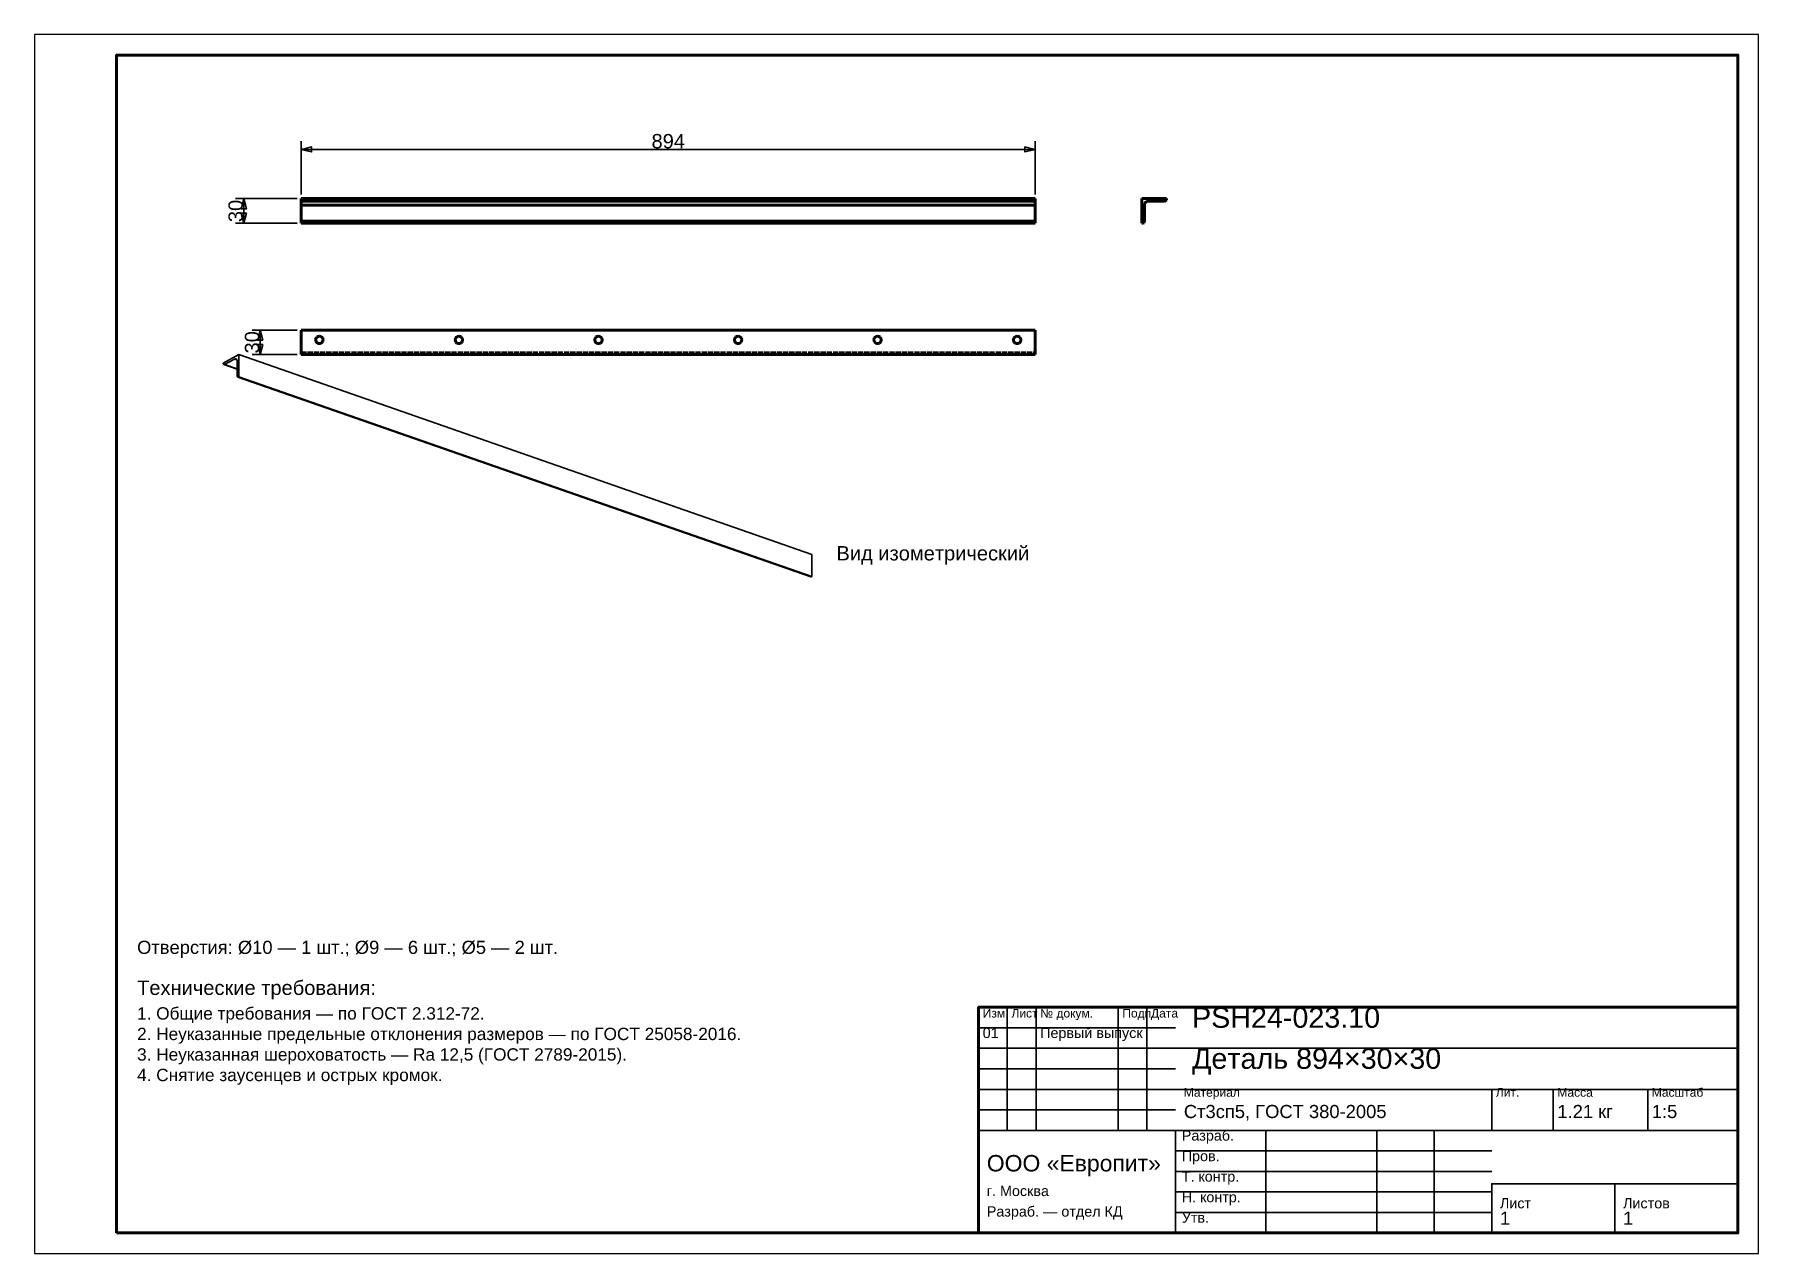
# Model space of a CAD drawing. Header units: millimetres. Extents: x 0 to 420, y 0 to 297.
import ezdxf
from ezdxf.enums import TextEntityAlignment as Align

# ---------------------------------------------------------------- set-up
doc = ezdxf.new("R2010")
doc.units = ezdxf.units.MM
doc.linetypes.add('DASHED', pattern=[1.524, 1.27, -0.254])
doc.styles.add('GOST', font='Arial')

msp = doc.modelspace()

# ---------------------------------------------------------------- texts
at = {"color": 7, "style": 'GOST'}
msp.add_text('894', height=3.5, dxfattribs=at).set_placement((154.4, 271), align=Align.MIDDLE)
for p in [(49, 254), (53, 222)]:
    msp.add_text('30', height=3.5, rotation=90, dxfattribs=at).set_placement(p, align=Align.MIDDLE)
at = {"color": 3, "style": 'GOST'}
for s, height, p in [('Вид изометрический', 3.5, (195.37, 168.86)), ('Технические требования:', 3.5, (25, 63)), ('1. Общие требования — по ГОСТ 2.312-72.', 3, (25, 57)), ('Изм.', 2.1, (231, 57.5)), ('Лист', 2.1, (238, 57.5)), ('№ докум.', 2.1, (245, 57.5)), ('Подп.', 2.1, (265, 57.5)), ('Дата', 2.1, (272, 57.5)), ('PSH24-023.10', 5, (282, 55)), ('2. Неуказанные предельные отклонения размеров — по ГОСТ 25058-2016.', 3, (25, 52)), ('01', 2.5, (231, 52.5)), ('Первый выпуск', 2.5, (245, 52.5)), ('3. Неуказанная шероховатость — Ra 12,5 (ГОСТ 2789-2015).', 3, (25, 47)), ('Деталь 894×30×30', 5, (282, 45)), ('4. Снятие заусенцев и острых кромок.', 3, (25, 42)), ('Материал', 2.1, (280, 38.2)), ('Лит.', 2.1, (356, 38.2)), ('Масса', 2.1, (371, 38.2)), ('Масштаб', 2.1, (394, 38.2)), ('Ст3сп5, ГОСТ 380-2005', 3.2, (280, 33)), ('1.21 кг', 3.2, (371, 33)), ('1:5', 3.2, (394, 33)), ('Разраб.', 2.5, (279.5, 27.5)), ('ООО «Европит»', 4, (232, 20)), ('Пров.', 2.5, (279.5, 22.5)), ('Т. контр.', 2.5, (279.5, 17.5)), ('г. Москва', 2.5, (232, 14)), ('Н. контр.', 2.5, (279.5, 12.5)), ('Лист', 2.5, (357, 11)), ('Листов', 2.5, (387, 11)), ('Разраб. — отдел КД', 2.5, (232, 9)), ('Утв.', 2.5, (279.5, 7.5)), ('1', 3.2, (357, 7)), ('1', 3.2, (387, 7))]:
    msp.add_text(s, height=height, dxfattribs=at).set_placement(p)
at = {"color": 6, "style": 'GOST'}
msp.add_text('Отверстия: Ø10 — 1 шт.; Ø9 — 6 шт.; Ø5 — 2 шт.', height=3.2, dxfattribs=at).set_placement((25, 73))

# ---------------------------------------------------------------- linework, layer by layer
at = {"color": 7, "lineweight": 35}
for p, q in [((65, 258), (65, 271)), ((65, 269), (243.8, 269)), ((243.8, 258), (243.8, 271)), ((64, 257), (49, 257)), ((51, 251), (51, 257)), ((64, 251), (49, 251)), ((64, 225), (53, 225)), ((55, 219), (55, 225)), ((64, 219), (53, 219)), ((237, 30), (237, 60)), ((244, 30), (244, 60)), ((264, 30), (264, 60)), ((271, 30), (271, 60)), ((230, 55), (278, 55)), ((230, 50), (278, 50)), ((278, 50), (415, 50)), ((230, 45), (278, 45)), ((230, 40), (278, 40)), ((278, 40), (415, 40)), ((355, 30), (355, 40)), ((370, 30), (370, 40)), ((393, 30), (393, 40)), ((230, 35), (278, 35)), ((230, 30), (278, 30)), ((278, 30), (415, 30)), ((300, 5), (300, 30)), ((327, 5), (327, 30)), ((341, 5), (341, 30)), ((278, 25), (355, 25)), ((278, 20), (355, 20)), ((355, 17), (415, 17)), ((278, 15), (355, 15)), ((278, 10), (355, 10))]:
    msp.add_line(p, q, dxfattribs=at)
at = {"color": 1, "lineweight": 70}
for p, q in [((65, 257), (65, 256.9)), ((243.8, 257), (65, 257)), ((65, 256.9), (65, 256.84)), ((243.8, 256.9), (65, 256.9)), ((65, 256.84), (65, 256.79)), ((65, 256.79), (65, 256.73)), ((65, 256.73), (65, 256.68)), ((65, 256.68), (65, 256.63)), ((65, 256.63), (65, 256.59)), ((65, 256.59), (65, 256.55)), ((65, 256.55), (65, 256.51)), ((65, 256.51), (65, 256.48)), ((65, 256.48), (65, 256.45)), ((65, 256.45), (65, 256.43)), ((65, 256.43), (65, 256.41)), ((65, 256.41), (65, 256.4)), ((68.5, 256.4), (65, 256.4)), ((65, 256.4), (65, 256.39)), ((243.8, 256.4), (65, 256.4)), ((65, 256.4), (65, 256.4)), ((65, 256.39), (65, 256.37)), ((65, 256.37), (65, 256.34)), ((65, 256.34), (65, 256.3)), ((65, 256.3), (65, 256.25)), ((65, 256.25), (65, 256.18)), ((68.51, 256.4), (68.5, 256.4)), ((68.52, 256.4), (68.51, 256.4)), ((68.55, 256.4), (68.52, 256.4)), ((68.59, 256.4), (68.55, 256.4)), ((68.64, 256.4), (68.59, 256.4)), ((68.7, 256.4), (68.64, 256.4)), ((68.76, 256.4), (68.7, 256.4)), ((68.84, 256.4), (68.76, 256.4)), ((68.92, 256.4), (68.84, 256.4)), ((69.01, 256.4), (68.92, 256.4)), ((69.1, 256.4), (69.01, 256.4)), ((69.2, 256.4), (69.1, 256.4)), ((69.3, 256.4), (69.2, 256.4)), ((69.4, 256.4), (69.3, 256.4)), ((69.5, 256.4), (69.4, 256.4)), ((69.6, 256.4), (69.5, 256.4)), ((69.7, 256.4), (69.6, 256.4)), ((69.79, 256.4), (69.7, 256.4)), ((69.88, 256.4), (69.79, 256.4)), ((69.96, 256.4), (69.88, 256.4)), ((70.04, 256.4), (69.96, 256.4)), ((70.1, 256.4), (70.04, 256.4)), ((70.16, 256.4), (70.1, 256.4)), ((70.21, 256.4), (70.16, 256.4)), ((70.25, 256.4), (70.21, 256.4)), ((70.28, 256.4), (70.25, 256.4)), ((70.29, 256.4), (70.28, 256.4)), ((70.3, 256.4), (70.29, 256.4)), ((102.5, 256.4), (70.3, 256.4)), ((102.51, 256.4), (102.5, 256.4)), ((102.52, 256.4), (102.51, 256.4)), ((102.55, 256.4), (102.52, 256.4)), ((102.59, 256.4), (102.55, 256.4)), ((102.64, 256.4), (102.59, 256.4)), ((102.7, 256.4), (102.64, 256.4)), ((102.76, 256.4), (102.7, 256.4)), ((102.84, 256.4), (102.76, 256.4)), ((102.92, 256.4), (102.84, 256.4)), ((103.01, 256.4), (102.92, 256.4)), ((103.1, 256.4), (103.01, 256.4)), ((103.2, 256.4), (103.1, 256.4)), ((103.3, 256.4), (103.2, 256.4)), ((103.4, 256.4), (103.3, 256.4)), ((103.5, 256.4), (103.4, 256.4)), ((103.6, 256.4), (103.5, 256.4)), ((103.7, 256.4), (103.6, 256.4)), ((103.79, 256.4), (103.7, 256.4)), ((103.88, 256.4), (103.79, 256.4)), ((103.96, 256.4), (103.88, 256.4)), ((104.04, 256.4), (103.96, 256.4)), ((104.1, 256.4), (104.04, 256.4)), ((104.16, 256.4), (104.1, 256.4)), ((104.21, 256.4), (104.16, 256.4)), ((104.25, 256.4), (104.21, 256.4)), ((104.28, 256.4), (104.25, 256.4)), ((104.29, 256.4), (104.28, 256.4)), ((104.3, 256.4), (104.29, 256.4)), ((136.5, 256.4), (104.3, 256.4)), ((136.51, 256.4), (136.5, 256.4)), ((136.52, 256.4), (136.51, 256.4)), ((136.55, 256.4), (136.52, 256.4)), ((136.59, 256.4), (136.55, 256.4)), ((136.64, 256.4), (136.59, 256.4)), ((136.7, 256.4), (136.64, 256.4)), ((136.76, 256.4), (136.7, 256.4)), ((136.84, 256.4), (136.76, 256.4)), ((136.92, 256.4), (136.84, 256.4)), ((137.01, 256.4), (136.92, 256.4)), ((137.1, 256.4), (137.01, 256.4)), ((137.2, 256.4), (137.1, 256.4)), ((137.3, 256.4), (137.2, 256.4)), ((137.4, 256.4), (137.3, 256.4)), ((137.5, 256.4), (137.4, 256.4)), ((137.6, 256.4), (137.5, 256.4)), ((137.7, 256.4), (137.6, 256.4)), ((137.79, 256.4), (137.7, 256.4)), ((137.88, 256.4), (137.79, 256.4)), ((137.96, 256.4), (137.88, 256.4)), ((138.04, 256.4), (137.96, 256.4)), ((138.1, 256.4), (138.04, 256.4)), ((138.16, 256.4), (138.1, 256.4)), ((138.21, 256.4), (138.16, 256.4)), ((138.25, 256.4), (138.21, 256.4)), ((138.28, 256.4), (138.25, 256.4)), ((138.29, 256.4), (138.28, 256.4)), ((138.3, 256.4), (138.29, 256.4)), ((170.5, 256.4), (138.3, 256.4)), ((170.51, 256.4), (170.5, 256.4)), ((170.52, 256.4), (170.51, 256.4)), ((170.55, 256.4), (170.52, 256.4)), ((170.59, 256.4), (170.55, 256.4)), ((170.64, 256.4), (170.59, 256.4)), ((170.7, 256.4), (170.64, 256.4)), ((170.76, 256.4), (170.7, 256.4)), ((170.84, 256.4), (170.76, 256.4)), ((170.92, 256.4), (170.84, 256.4)), ((171.01, 256.4), (170.92, 256.4)), ((171.1, 256.4), (171.01, 256.4)), ((171.2, 256.4), (171.1, 256.4)), ((171.3, 256.4), (171.2, 256.4)), ((171.4, 256.4), (171.3, 256.4)), ((171.5, 256.4), (171.4, 256.4)), ((171.6, 256.4), (171.5, 256.4)), ((171.7, 256.4), (171.6, 256.4)), ((171.79, 256.4), (171.7, 256.4)), ((171.88, 256.4), (171.79, 256.4)), ((171.96, 256.4), (171.88, 256.4)), ((172.04, 256.4), (171.96, 256.4)), ((172.1, 256.4), (172.04, 256.4)), ((172.16, 256.4), (172.1, 256.4)), ((172.21, 256.4), (172.16, 256.4)), ((172.25, 256.4), (172.21, 256.4)), ((172.28, 256.4), (172.25, 256.4)), ((172.29, 256.4), (172.28, 256.4)), ((172.3, 256.4), (172.29, 256.4)), ((204.5, 256.4), (172.3, 256.4)), ((204.51, 256.4), (204.5, 256.4)), ((204.52, 256.4), (204.51, 256.4)), ((204.55, 256.4), (204.52, 256.4)), ((204.59, 256.4), (204.55, 256.4)), ((204.64, 256.4), (204.59, 256.4)), ((204.7, 256.4), (204.64, 256.4)), ((204.76, 256.4), (204.7, 256.4)), ((204.84, 256.4), (204.76, 256.4)), ((204.92, 256.4), (204.84, 256.4)), ((205.01, 256.4), (204.92, 256.4)), ((205.1, 256.4), (205.01, 256.4)), ((205.2, 256.4), (205.1, 256.4)), ((205.3, 256.4), (205.2, 256.4)), ((205.4, 256.4), (205.3, 256.4)), ((205.5, 256.4), (205.4, 256.4)), ((205.6, 256.4), (205.5, 256.4)), ((205.7, 256.4), (205.6, 256.4)), ((205.79, 256.4), (205.7, 256.4)), ((205.88, 256.4), (205.79, 256.4)), ((205.96, 256.4), (205.88, 256.4)), ((206.04, 256.4), (205.96, 256.4)), ((206.1, 256.4), (206.04, 256.4)), ((206.16, 256.4), (206.1, 256.4)), ((206.21, 256.4), (206.16, 256.4)), ((206.25, 256.4), (206.21, 256.4)), ((206.28, 256.4), (206.25, 256.4)), ((206.29, 256.4), (206.28, 256.4)), ((206.3, 256.4), (206.29, 256.4)), ((238.5, 256.4), (206.3, 256.4)), ((238.51, 256.4), (238.5, 256.4)), ((238.52, 256.4), (238.51, 256.4)), ((238.55, 256.4), (238.52, 256.4)), ((238.59, 256.4), (238.55, 256.4)), ((238.64, 256.4), (238.59, 256.4)), ((238.7, 256.4), (238.64, 256.4)), ((238.76, 256.4), (238.7, 256.4)), ((238.84, 256.4), (238.76, 256.4)), ((238.92, 256.4), (238.84, 256.4)), ((239.01, 256.4), (238.92, 256.4)), ((239.1, 256.4), (239.01, 256.4)), ((239.2, 256.4), (239.1, 256.4)), ((239.3, 256.4), (239.2, 256.4)), ((239.4, 256.4), (239.3, 256.4)), ((239.5, 256.4), (239.4, 256.4)), ((239.6, 256.4), (239.5, 256.4)), ((239.7, 256.4), (239.6, 256.4)), ((239.79, 256.4), (239.7, 256.4)), ((239.88, 256.4), (239.79, 256.4)), ((239.96, 256.4), (239.88, 256.4)), ((240.04, 256.4), (239.96, 256.4)), ((240.1, 256.4), (240.04, 256.4)), ((240.16, 256.4), (240.1, 256.4)), ((240.21, 256.4), (240.16, 256.4)), ((240.25, 256.4), (240.21, 256.4)), ((240.28, 256.4), (240.25, 256.4)), ((240.29, 256.4), (240.28, 256.4)), ((240.3, 256.4), (240.29, 256.4)), ((243.8, 256.4), (240.3, 256.4)), ((243.8, 257), (243.8, 256.9)), ((243.8, 256.9), (243.8, 256.84)), ((243.8, 256.84), (243.8, 256.79)), ((243.8, 256.79), (243.8, 256.73)), ((243.8, 256.73), (243.8, 256.68)), ((243.8, 256.68), (243.8, 256.63)), ((243.8, 256.63), (243.8, 256.59)), ((243.8, 256.59), (243.8, 256.55)), ((243.8, 256.55), (243.8, 256.51)), ((243.8, 256.51), (243.8, 256.48)), ((243.8, 256.48), (243.8, 256.45)), ((243.8, 256.45), (243.8, 256.43)), ((243.8, 256.43), (243.8, 256.41)), ((243.8, 256.41), (243.8, 256.4)), ((243.8, 256.4), (243.8, 256.39)), ((243.8, 256.4), (243.8, 256.4)), ((243.8, 256.39), (243.8, 256.37)), ((243.8, 256.37), (243.8, 256.34)), ((243.8, 256.34), (243.8, 256.3)), ((243.8, 256.3), (243.8, 256.25)), ((243.8, 256.25), (243.8, 256.18)), ((269.8, 257), (275.8, 257)), ((269.8, 251), (269.8, 257)), ((270.81, 256.21), (270.59, 255.99)), ((271.09, 256.35), (270.81, 256.21)), ((271.4, 256.4), (271.09, 256.35)), ((275.3, 256.4), (271.4, 256.4)), ((275.49, 256.44), (275.3, 256.4)), ((275.65, 256.55), (275.49, 256.44)), ((275.76, 256.71), (275.65, 256.55)), ((275.8, 256.9), (275.76, 256.71)), ((275.8, 257), (275.8, 256.9)), ((65, 256.18), (65, 256.11)), ((65, 256.11), (65, 256.02)), ((65, 256.02), (65, 255.93)), ((65, 255.93), (65, 255.83)), ((65, 255.83), (65, 255.73)), ((65, 255.73), (65, 255.62)), ((65, 255.62), (65, 255.51)), ((65, 255.51), (65, 255.4)), ((65, 255.4), (65, 251.5)), ((243.8, 255.4), (65, 255.4)), ((243.8, 256.18), (243.8, 256.11)), ((243.8, 256.11), (243.8, 256.02)), ((243.8, 256.02), (243.8, 255.93)), ((243.8, 255.93), (243.8, 255.83)), ((243.8, 255.83), (243.8, 255.73)), ((243.8, 255.73), (243.8, 255.62)), ((243.8, 255.62), (243.8, 255.51)), ((243.8, 255.51), (243.8, 255.4)), ((243.8, 255.4), (243.8, 251.5)), ((270.45, 255.71), (270.4, 255.4)), ((270.4, 255.4), (270.4, 251.5)), ((270.59, 255.99), (270.45, 255.71)), ((65, 251.5), (65, 251.44)), ((243.8, 251.5), (65, 251.5)), ((65, 251.44), (65, 251.39)), ((65, 251.39), (65, 251.33)), ((65, 251.33), (65, 251.28)), ((65, 251.28), (65, 251.23)), ((65, 251.23), (65, 251.19)), ((65, 251.19), (65, 251.15)), ((65, 251.15), (65, 251.11)), ((65, 251.11), (65, 251.08)), ((65, 251.08), (65, 251.05)), ((65, 251.05), (65, 251.03)), ((65, 251.03), (65, 251.01)), ((65, 251.01), (65, 251)), ((243.8, 251), (65, 251)), ((65, 251), (65, 251)), ((243.8, 251.5), (243.8, 251.44)), ((243.8, 251.44), (243.8, 251.39)), ((243.8, 251.39), (243.8, 251.33)), ((243.8, 251.33), (243.8, 251.28)), ((243.8, 251.28), (243.8, 251.23)), ((243.8, 251.23), (243.8, 251.19)), ((243.8, 251.19), (243.8, 251.15)), ((243.8, 251.15), (243.8, 251.11)), ((243.8, 251.11), (243.8, 251.08)), ((243.8, 251.08), (243.8, 251.05)), ((243.8, 251.05), (243.8, 251.03)), ((243.8, 251.03), (243.8, 251.01)), ((243.8, 251.01), (243.8, 251)), ((243.8, 251), (243.8, 251)), ((269.9, 251), (269.8, 251)), ((270.09, 251.04), (269.9, 251)), ((270.25, 251.15), (270.09, 251.04)), ((270.36, 251.31), (270.25, 251.15)), ((270.4, 251.5), (270.36, 251.31)), ((65, 225), (243.8, 225)), ((65, 219), (65, 225)), ((68.59, 223), (68.5, 222.68)), ((68.5, 222.68), (68.53, 222.35)), ((68.79, 223.27), (68.59, 223)), ((69.07, 223.44), (68.79, 223.27)), ((69.4, 223.5), (69.07, 223.44)), ((69.73, 223.44), (69.4, 223.5)), ((70.01, 223.27), (69.73, 223.44)), ((70.21, 223), (70.01, 223.27)), ((70.3, 222.68), (70.21, 223)), ((70.27, 222.35), (70.3, 222.68)), ((102.59, 223), (102.5, 222.68)), ((102.5, 222.68), (102.53, 222.35)), ((102.79, 223.27), (102.59, 223)), ((103.07, 223.44), (102.79, 223.27)), ((103.4, 223.5), (103.07, 223.44)), ((103.73, 223.44), (103.4, 223.5)), ((104.01, 223.27), (103.73, 223.44)), ((104.21, 223), (104.01, 223.27)), ((104.3, 222.68), (104.21, 223)), ((104.27, 222.35), (104.3, 222.68)), ((136.59, 223), (136.5, 222.68)), ((136.5, 222.68), (136.53, 222.35)), ((136.79, 223.27), (136.59, 223)), ((137.07, 223.44), (136.79, 223.27)), ((137.4, 223.5), (137.07, 223.44)), ((137.73, 223.44), (137.4, 223.5)), ((138.01, 223.27), (137.73, 223.44)), ((138.21, 223), (138.01, 223.27)), ((138.3, 222.68), (138.21, 223)), ((138.27, 222.35), (138.3, 222.68)), ((170.59, 223), (170.5, 222.68)), ((170.5, 222.68), (170.53, 222.35)), ((170.79, 223.27), (170.59, 223)), ((171.07, 223.44), (170.79, 223.27)), ((171.4, 223.5), (171.07, 223.44)), ((171.73, 223.44), (171.4, 223.5)), ((172.01, 223.27), (171.73, 223.44)), ((172.21, 223), (172.01, 223.27)), ((172.3, 222.68), (172.21, 223)), ((172.27, 222.35), (172.3, 222.68)), ((204.59, 223), (204.5, 222.68)), ((204.5, 222.68), (204.53, 222.35)), ((204.79, 223.27), (204.59, 223)), ((205.07, 223.44), (204.79, 223.27)), ((205.4, 223.5), (205.07, 223.44)), ((205.73, 223.44), (205.4, 223.5)), ((206.01, 223.27), (205.73, 223.44)), ((206.21, 223), (206.01, 223.27)), ((206.3, 222.68), (206.21, 223)), ((206.27, 222.35), (206.3, 222.68)), ((238.59, 223), (238.5, 222.68)), ((238.5, 222.68), (238.53, 222.35)), ((238.79, 223.27), (238.59, 223)), ((239.07, 223.44), (238.79, 223.27)), ((239.4, 223.5), (239.07, 223.44)), ((239.73, 223.44), (239.4, 223.5)), ((240.01, 223.27), (239.73, 223.44)), ((240.21, 223), (240.01, 223.27)), ((240.3, 222.68), (240.21, 223)), ((240.27, 222.35), (240.3, 222.68)), ((243.8, 219), (243.8, 225)), ((65, 219), (243.8, 219)), ((68.53, 222.35), (68.68, 222.06)), ((68.68, 222.06), (68.93, 221.83)), ((68.93, 221.83), (69.23, 221.72)), ((69.23, 221.72), (69.57, 221.72)), ((69.57, 221.72), (69.87, 221.83)), ((69.87, 221.83), (70.12, 222.06)), ((70.12, 222.06), (70.27, 222.35)), ((102.53, 222.35), (102.68, 222.06)), ((102.68, 222.06), (102.93, 221.83)), ((102.93, 221.83), (103.23, 221.72)), ((103.23, 221.72), (103.57, 221.72)), ((103.57, 221.72), (103.87, 221.83)), ((103.87, 221.83), (104.12, 222.06)), ((104.12, 222.06), (104.27, 222.35)), ((136.53, 222.35), (136.68, 222.06)), ((136.68, 222.06), (136.93, 221.83)), ((136.93, 221.83), (137.23, 221.72)), ((137.23, 221.72), (137.57, 221.72)), ((137.57, 221.72), (137.87, 221.83)), ((137.87, 221.83), (138.12, 222.06)), ((138.12, 222.06), (138.27, 222.35)), ((170.53, 222.35), (170.68, 222.06)), ((170.68, 222.06), (170.93, 221.83)), ((170.93, 221.83), (171.23, 221.72)), ((171.23, 221.72), (171.57, 221.72)), ((171.57, 221.72), (171.87, 221.83)), ((171.87, 221.83), (172.12, 222.06)), ((172.12, 222.06), (172.27, 222.35)), ((204.53, 222.35), (204.68, 222.06)), ((204.68, 222.06), (204.93, 221.83)), ((204.93, 221.83), (205.23, 221.72)), ((205.23, 221.72), (205.57, 221.72)), ((205.57, 221.72), (205.87, 221.83)), ((205.87, 221.83), (206.12, 222.06)), ((206.12, 222.06), (206.27, 222.35)), ((238.53, 222.35), (238.68, 222.06)), ((238.68, 222.06), (238.93, 221.83)), ((238.93, 221.83), (239.23, 221.72)), ((239.23, 221.72), (239.57, 221.72)), ((239.57, 221.72), (239.87, 221.83)), ((239.87, 221.83), (240.12, 222.06)), ((240.12, 222.06), (240.27, 222.35))]:
    msp.add_line(p, q, dxfattribs=at)
at = {"color": 5, "linetype": 'DASHED', "lineweight": 35}
for p, q in [((243.8, 257), (65, 257)), ((65, 251), (65, 257)), ((68.52, 257), (68.5, 257)), ((68.5, 257), (68.51, 257)), ((68.5, 256.4), (68.52, 256.4)), ((70.3, 256.4), (68.5, 256.4)), ((68.51, 257), (68.52, 257)), ((68.59, 257), (68.52, 257)), ((68.52, 257), (68.55, 257)), ((68.52, 256.4), (68.59, 256.4)), ((68.55, 257), (68.59, 257)), ((68.7, 257), (68.59, 257)), ((68.59, 257), (68.64, 257)), ((68.59, 256.4), (68.7, 256.4)), ((68.64, 257), (68.7, 257)), ((68.84, 257), (68.7, 257)), ((68.7, 257), (68.76, 257)), ((68.7, 256.4), (68.84, 256.4)), ((68.76, 257), (68.84, 257)), ((69.01, 257), (68.84, 257)), ((68.84, 257), (68.92, 257)), ((68.84, 256.4), (69.01, 256.4)), ((68.92, 257), (69.01, 257)), ((69.2, 257), (69.01, 257)), ((69.01, 257), (69.1, 257)), ((69.01, 256.4), (69.2, 256.4)), ((69.1, 257), (69.2, 257)), ((69.4, 257), (69.2, 257)), ((69.2, 257), (69.3, 257)), ((69.2, 256.4), (69.4, 256.4)), ((69.3, 257), (69.4, 257)), ((69.4, 257), (69.5, 257)), ((69.6, 257), (69.4, 257)), ((69.4, 256.4), (69.6, 256.4)), ((69.5, 257), (69.6, 257)), ((69.6, 257), (69.7, 257)), ((69.79, 257), (69.6, 257)), ((69.6, 256.4), (69.79, 256.4)), ((69.7, 257), (69.79, 257)), ((69.79, 257), (69.88, 257)), ((69.96, 257), (69.79, 257)), ((69.79, 256.4), (69.96, 256.4)), ((69.88, 257), (69.96, 257)), ((69.96, 257), (70.04, 257)), ((70.1, 257), (69.96, 257)), ((69.96, 256.4), (70.1, 256.4)), ((70.04, 257), (70.1, 257)), ((70.1, 257), (70.16, 257)), ((70.21, 257), (70.1, 257)), ((70.1, 256.4), (70.21, 256.4)), ((70.16, 257), (70.21, 257)), ((70.21, 257), (70.25, 257)), ((70.28, 257), (70.21, 257)), ((70.21, 256.4), (70.28, 256.4)), ((70.25, 257), (70.28, 257)), ((70.28, 257), (70.29, 257)), ((70.3, 257), (70.28, 257)), ((70.28, 256.4), (70.3, 256.4)), ((70.29, 257), (70.3, 257)), ((102.52, 257), (102.5, 257)), ((102.5, 257), (102.51, 257)), ((102.5, 256.4), (102.52, 256.4)), ((104.3, 256.4), (102.5, 256.4)), ((102.51, 257), (102.52, 257)), ((102.59, 257), (102.52, 257)), ((102.52, 257), (102.55, 257)), ((102.52, 256.4), (102.59, 256.4)), ((102.55, 257), (102.59, 257)), ((102.7, 257), (102.59, 257)), ((102.59, 257), (102.64, 257)), ((102.59, 256.4), (102.7, 256.4)), ((102.64, 257), (102.7, 257)), ((102.84, 257), (102.7, 257)), ((102.7, 257), (102.76, 257)), ((102.7, 256.4), (102.84, 256.4)), ((102.76, 257), (102.84, 257)), ((103.01, 257), (102.84, 257)), ((102.84, 257), (102.92, 257)), ((102.84, 256.4), (103.01, 256.4)), ((102.92, 257), (103.01, 257)), ((103.2, 257), (103.01, 257)), ((103.01, 257), (103.1, 257)), ((103.01, 256.4), (103.2, 256.4)), ((103.1, 257), (103.2, 257)), ((103.4, 257), (103.2, 257)), ((103.2, 257), (103.3, 257)), ((103.2, 256.4), (103.4, 256.4)), ((103.3, 257), (103.4, 257)), ((103.4, 257), (103.5, 257)), ((103.6, 257), (103.4, 257)), ((103.4, 256.4), (103.6, 256.4)), ((103.5, 257), (103.6, 257)), ((103.6, 257), (103.7, 257)), ((103.79, 257), (103.6, 257)), ((103.6, 256.4), (103.79, 256.4)), ((103.7, 257), (103.79, 257)), ((103.79, 257), (103.88, 257)), ((103.96, 257), (103.79, 257)), ((103.79, 256.4), (103.96, 256.4)), ((103.88, 257), (103.96, 257)), ((103.96, 257), (104.04, 257)), ((104.1, 257), (103.96, 257)), ((103.96, 256.4), (104.1, 256.4)), ((104.04, 257), (104.1, 257)), ((104.1, 257), (104.16, 257)), ((104.21, 257), (104.1, 257)), ((104.1, 256.4), (104.21, 256.4)), ((104.16, 257), (104.21, 257)), ((104.21, 257), (104.25, 257)), ((104.28, 257), (104.21, 257)), ((104.21, 256.4), (104.28, 256.4)), ((104.25, 257), (104.28, 257)), ((104.28, 257), (104.29, 257)), ((104.3, 257), (104.28, 257)), ((104.28, 256.4), (104.3, 256.4)), ((104.29, 257), (104.3, 257)), ((136.52, 257), (136.5, 257)), ((136.5, 257), (136.51, 257)), ((136.5, 256.4), (136.52, 256.4)), ((138.3, 256.4), (136.5, 256.4)), ((136.51, 257), (136.52, 257)), ((136.59, 257), (136.52, 257)), ((136.52, 257), (136.55, 257)), ((136.52, 256.4), (136.59, 256.4)), ((136.55, 257), (136.59, 257)), ((136.7, 257), (136.59, 257)), ((136.59, 257), (136.64, 257)), ((136.59, 256.4), (136.7, 256.4)), ((136.64, 257), (136.7, 257)), ((136.84, 257), (136.7, 257)), ((136.7, 257), (136.76, 257)), ((136.7, 256.4), (136.84, 256.4)), ((136.76, 257), (136.84, 257)), ((137.01, 257), (136.84, 257)), ((136.84, 257), (136.92, 257)), ((136.84, 256.4), (137.01, 256.4)), ((136.92, 257), (137.01, 257)), ((137.2, 257), (137.01, 257)), ((137.01, 257), (137.1, 257)), ((137.01, 256.4), (137.2, 256.4)), ((137.1, 257), (137.2, 257)), ((137.4, 257), (137.2, 257)), ((137.2, 257), (137.3, 257)), ((137.2, 256.4), (137.4, 256.4)), ((137.3, 257), (137.4, 257)), ((137.4, 257), (137.5, 257)), ((137.6, 257), (137.4, 257)), ((137.4, 256.4), (137.6, 256.4)), ((137.5, 257), (137.6, 257)), ((137.6, 257), (137.7, 257)), ((137.79, 257), (137.6, 257)), ((137.6, 256.4), (137.79, 256.4)), ((137.7, 257), (137.79, 257)), ((137.79, 257), (137.88, 257)), ((137.96, 257), (137.79, 257)), ((137.79, 256.4), (137.96, 256.4)), ((137.88, 257), (137.96, 257)), ((137.96, 257), (138.04, 257)), ((138.1, 257), (137.96, 257)), ((137.96, 256.4), (138.1, 256.4)), ((138.04, 257), (138.1, 257)), ((138.1, 257), (138.16, 257)), ((138.21, 257), (138.1, 257)), ((138.1, 256.4), (138.21, 256.4)), ((138.16, 257), (138.21, 257)), ((138.21, 257), (138.25, 257)), ((138.28, 257), (138.21, 257)), ((138.21, 256.4), (138.28, 256.4)), ((138.25, 257), (138.28, 257)), ((138.28, 257), (138.29, 257)), ((138.3, 257), (138.28, 257)), ((138.28, 256.4), (138.3, 256.4)), ((138.29, 257), (138.3, 257)), ((170.52, 257), (170.5, 257)), ((170.5, 257), (170.51, 257)), ((170.5, 256.4), (170.52, 256.4)), ((172.3, 256.4), (170.5, 256.4)), ((170.51, 257), (170.52, 257)), ((170.59, 257), (170.52, 257)), ((170.52, 257), (170.55, 257)), ((170.52, 256.4), (170.59, 256.4)), ((170.55, 257), (170.59, 257)), ((170.7, 257), (170.59, 257)), ((170.59, 257), (170.64, 257)), ((170.59, 256.4), (170.7, 256.4)), ((170.64, 257), (170.7, 257)), ((170.84, 257), (170.7, 257)), ((170.7, 257), (170.76, 257)), ((170.7, 256.4), (170.84, 256.4)), ((170.76, 257), (170.84, 257)), ((171.01, 257), (170.84, 257)), ((170.84, 257), (170.92, 257)), ((170.84, 256.4), (171.01, 256.4)), ((170.92, 257), (171.01, 257)), ((171.2, 257), (171.01, 257)), ((171.01, 257), (171.1, 257)), ((171.01, 256.4), (171.2, 256.4)), ((171.1, 257), (171.2, 257)), ((171.4, 257), (171.2, 257)), ((171.2, 257), (171.3, 257)), ((171.2, 256.4), (171.4, 256.4)), ((171.3, 257), (171.4, 257)), ((171.4, 257), (171.5, 257)), ((171.6, 257), (171.4, 257)), ((171.4, 256.4), (171.6, 256.4)), ((171.5, 257), (171.6, 257)), ((171.6, 257), (171.7, 257)), ((171.79, 257), (171.6, 257)), ((171.6, 256.4), (171.79, 256.4)), ((171.7, 257), (171.79, 257)), ((171.79, 257), (171.88, 257)), ((171.96, 257), (171.79, 257)), ((171.79, 256.4), (171.96, 256.4)), ((171.88, 257), (171.96, 257)), ((171.96, 257), (172.04, 257)), ((172.1, 257), (171.96, 257)), ((171.96, 256.4), (172.1, 256.4)), ((172.04, 257), (172.1, 257)), ((172.1, 257), (172.16, 257)), ((172.21, 257), (172.1, 257)), ((172.1, 256.4), (172.21, 256.4)), ((172.16, 257), (172.21, 257)), ((172.21, 257), (172.25, 257)), ((172.28, 257), (172.21, 257)), ((172.21, 256.4), (172.28, 256.4)), ((172.25, 257), (172.28, 257)), ((172.28, 257), (172.29, 257)), ((172.3, 257), (172.28, 257)), ((172.28, 256.4), (172.3, 256.4)), ((172.29, 257), (172.3, 257)), ((204.52, 257), (204.5, 257)), ((204.5, 257), (204.51, 257)), ((204.5, 256.4), (204.52, 256.4)), ((206.3, 256.4), (204.5, 256.4)), ((204.51, 257), (204.52, 257)), ((204.59, 257), (204.52, 257)), ((204.52, 257), (204.55, 257)), ((204.52, 256.4), (204.59, 256.4)), ((204.55, 257), (204.59, 257)), ((204.7, 257), (204.59, 257)), ((204.59, 257), (204.64, 257)), ((204.59, 256.4), (204.7, 256.4)), ((204.64, 257), (204.7, 257)), ((204.84, 257), (204.7, 257)), ((204.7, 257), (204.76, 257)), ((204.7, 256.4), (204.84, 256.4)), ((204.76, 257), (204.84, 257)), ((205.01, 257), (204.84, 257)), ((204.84, 257), (204.92, 257)), ((204.84, 256.4), (205.01, 256.4)), ((204.92, 257), (205.01, 257)), ((205.2, 257), (205.01, 257)), ((205.01, 257), (205.1, 257)), ((205.01, 256.4), (205.2, 256.4)), ((205.1, 257), (205.2, 257)), ((205.4, 257), (205.2, 257)), ((205.2, 257), (205.3, 257)), ((205.2, 256.4), (205.4, 256.4)), ((205.3, 257), (205.4, 257)), ((205.4, 257), (205.5, 257)), ((205.6, 257), (205.4, 257)), ((205.4, 256.4), (205.6, 256.4)), ((205.5, 257), (205.6, 257)), ((205.6, 257), (205.7, 257)), ((205.79, 257), (205.6, 257)), ((205.6, 256.4), (205.79, 256.4)), ((205.7, 257), (205.79, 257)), ((205.79, 257), (205.88, 257)), ((205.96, 257), (205.79, 257)), ((205.79, 256.4), (205.96, 256.4)), ((205.88, 257), (205.96, 257)), ((205.96, 257), (206.04, 257)), ((206.1, 257), (205.96, 257)), ((205.96, 256.4), (206.1, 256.4)), ((206.04, 257), (206.1, 257)), ((206.1, 257), (206.16, 257)), ((206.21, 257), (206.1, 257)), ((206.1, 256.4), (206.21, 256.4)), ((206.16, 257), (206.21, 257)), ((206.21, 257), (206.25, 257)), ((206.28, 257), (206.21, 257)), ((206.21, 256.4), (206.28, 256.4)), ((206.25, 257), (206.28, 257)), ((206.28, 257), (206.29, 257)), ((206.3, 257), (206.28, 257)), ((206.28, 256.4), (206.3, 256.4)), ((206.29, 257), (206.3, 257)), ((238.52, 257), (238.5, 257)), ((238.5, 257), (238.51, 257)), ((238.5, 256.4), (238.52, 256.4)), ((240.3, 256.4), (238.5, 256.4)), ((238.51, 257), (238.52, 257)), ((238.59, 257), (238.52, 257)), ((238.52, 257), (238.55, 257)), ((238.52, 256.4), (238.59, 256.4)), ((238.55, 257), (238.59, 257)), ((238.7, 257), (238.59, 257)), ((238.59, 257), (238.64, 257)), ((238.59, 256.4), (238.7, 256.4)), ((238.64, 257), (238.7, 257)), ((238.84, 257), (238.7, 257)), ((238.7, 257), (238.76, 257)), ((238.7, 256.4), (238.84, 256.4)), ((238.76, 257), (238.84, 257)), ((239.01, 257), (238.84, 257)), ((238.84, 257), (238.92, 257)), ((238.84, 256.4), (239.01, 256.4)), ((238.92, 257), (239.01, 257)), ((239.2, 257), (239.01, 257)), ((239.01, 257), (239.1, 257)), ((239.01, 256.4), (239.2, 256.4)), ((239.1, 257), (239.2, 257)), ((239.4, 257), (239.2, 257)), ((239.2, 257), (239.3, 257)), ((239.2, 256.4), (239.4, 256.4)), ((239.3, 257), (239.4, 257)), ((239.4, 257), (239.5, 257)), ((239.6, 257), (239.4, 257)), ((239.4, 256.4), (239.6, 256.4)), ((239.5, 257), (239.6, 257)), ((239.6, 257), (239.7, 257)), ((239.79, 257), (239.6, 257)), ((239.6, 256.4), (239.79, 256.4)), ((239.7, 257), (239.79, 257)), ((239.79, 257), (239.88, 257)), ((239.96, 257), (239.79, 257)), ((239.79, 256.4), (239.96, 256.4)), ((239.88, 257), (239.96, 257)), ((239.96, 257), (240.04, 257)), ((240.1, 257), (239.96, 257)), ((239.96, 256.4), (240.1, 256.4)), ((240.04, 257), (240.1, 257)), ((240.1, 257), (240.16, 257)), ((240.21, 257), (240.1, 257)), ((240.1, 256.4), (240.21, 256.4)), ((240.16, 257), (240.21, 257)), ((240.21, 257), (240.25, 257)), ((240.28, 257), (240.21, 257)), ((240.21, 256.4), (240.28, 256.4)), ((240.25, 257), (240.28, 257)), ((240.28, 257), (240.29, 257)), ((240.3, 257), (240.28, 257)), ((240.28, 256.4), (240.3, 256.4)), ((240.29, 257), (240.3, 257)), ((243.8, 251), (243.8, 257)), ((269.8, 257), (275.8, 257)), ((269.8, 251), (269.8, 257)), ((270.81, 256.21), (270.59, 255.99)), ((271.09, 256.35), (270.81, 256.21)), ((271.4, 256.4), (271.09, 256.35)), ((275.3, 256.4), (271.4, 256.4)), ((272.52, 257), (272.5, 257)), ((272.5, 257), (272.52, 257)), ((272.52, 257), (272.5, 257)), ((272.5, 257), (272.52, 257)), ((272.52, 257), (272.5, 257)), ((272.5, 257), (272.52, 257)), ((272.52, 257), (272.5, 257)), ((272.5, 257), (272.52, 257)), ((272.52, 257), (272.5, 257)), ((272.5, 257), (272.52, 257)), ((272.52, 257), (272.5, 257)), ((272.5, 257), (272.52, 257)), ((272.52, 256.4), (272.5, 256.4)), ((272.5, 256.4), (272.52, 256.4)), ((272.52, 256.4), (272.5, 256.4)), ((272.5, 256.4), (272.52, 256.4)), ((272.52, 256.4), (272.5, 256.4)), ((272.5, 256.4), (272.52, 256.4)), ((272.52, 256.4), (272.5, 256.4)), ((272.5, 256.4), (272.52, 256.4)), ((272.52, 256.4), (272.5, 256.4)), ((272.5, 256.4), (272.52, 256.4)), ((272.52, 256.4), (272.5, 256.4)), ((272.5, 256.4), (272.52, 256.4)), ((272.59, 257), (272.52, 257)), ((272.52, 257), (272.59, 257)), ((272.59, 257), (272.52, 257)), ((272.52, 257), (272.59, 257)), ((272.59, 257), (272.52, 257)), ((272.52, 257), (272.59, 257)), ((272.59, 257), (272.52, 257)), ((272.52, 257), (272.59, 257)), ((272.59, 257), (272.52, 257)), ((272.52, 257), (272.59, 257)), ((272.59, 257), (272.52, 257)), ((272.52, 257), (272.59, 257)), ((272.59, 256.4), (272.52, 256.4)), ((272.52, 256.4), (272.59, 256.4)), ((272.59, 256.4), (272.52, 256.4)), ((272.52, 256.4), (272.59, 256.4)), ((272.59, 256.4), (272.52, 256.4)), ((272.52, 256.4), (272.59, 256.4)), ((272.59, 256.4), (272.52, 256.4)), ((272.52, 256.4), (272.59, 256.4)), ((272.59, 256.4), (272.52, 256.4)), ((272.52, 256.4), (272.59, 256.4)), ((272.59, 256.4), (272.52, 256.4)), ((272.52, 256.4), (272.59, 256.4)), ((272.7, 257), (272.59, 257)), ((272.59, 257), (272.7, 257)), ((272.7, 257), (272.59, 257)), ((272.59, 257), (272.7, 257)), ((272.7, 257), (272.59, 257)), ((272.59, 257), (272.7, 257)), ((272.7, 257), (272.59, 257)), ((272.59, 257), (272.7, 257)), ((272.7, 257), (272.59, 257)), ((272.59, 257), (272.7, 257)), ((272.7, 257), (272.59, 257)), ((272.59, 257), (272.7, 257)), ((272.7, 256.4), (272.59, 256.4)), ((272.59, 256.4), (272.7, 256.4)), ((272.7, 256.4), (272.59, 256.4)), ((272.59, 256.4), (272.7, 256.4)), ((272.7, 256.4), (272.59, 256.4)), ((272.59, 256.4), (272.7, 256.4)), ((272.7, 256.4), (272.59, 256.4)), ((272.59, 256.4), (272.7, 256.4)), ((272.7, 256.4), (272.59, 256.4)), ((272.59, 256.4), (272.7, 256.4)), ((272.7, 256.4), (272.59, 256.4)), ((272.59, 256.4), (272.7, 256.4)), ((272.84, 257), (272.7, 257)), ((272.7, 257), (272.84, 257)), ((272.84, 257), (272.7, 257)), ((272.7, 257), (272.84, 257)), ((272.84, 257), (272.7, 257)), ((272.7, 257), (272.84, 257)), ((272.84, 257), (272.7, 257)), ((272.7, 257), (272.84, 257)), ((272.84, 257), (272.7, 257)), ((272.7, 257), (272.84, 257)), ((272.84, 257), (272.7, 257)), ((272.7, 257), (272.84, 257)), ((272.84, 256.4), (272.7, 256.4)), ((272.7, 256.4), (272.84, 256.4)), ((272.84, 256.4), (272.7, 256.4)), ((272.7, 256.4), (272.84, 256.4)), ((272.84, 256.4), (272.7, 256.4)), ((272.7, 256.4), (272.84, 256.4)), ((272.84, 256.4), (272.7, 256.4)), ((272.7, 256.4), (272.84, 256.4)), ((272.84, 256.4), (272.7, 256.4)), ((272.7, 256.4), (272.84, 256.4)), ((272.84, 256.4), (272.7, 256.4)), ((272.7, 256.4), (272.84, 256.4)), ((273.01, 257), (272.84, 257)), ((272.84, 257), (273.01, 257)), ((273.01, 257), (272.84, 257)), ((272.84, 257), (273.01, 257)), ((273.01, 257), (272.84, 257)), ((272.84, 257), (273.01, 257)), ((273.01, 257), (272.84, 257)), ((272.84, 257), (273.01, 257)), ((273.01, 257), (272.84, 257)), ((272.84, 257), (273.01, 257)), ((273.01, 257), (272.84, 257)), ((272.84, 257), (273.01, 257)), ((273.01, 256.4), (272.84, 256.4)), ((272.84, 256.4), (273.01, 256.4)), ((273.01, 256.4), (272.84, 256.4)), ((272.84, 256.4), (273.01, 256.4)), ((273.01, 256.4), (272.84, 256.4)), ((272.84, 256.4), (273.01, 256.4)), ((273.01, 256.4), (272.84, 256.4)), ((272.84, 256.4), (273.01, 256.4)), ((273.01, 256.4), (272.84, 256.4)), ((272.84, 256.4), (273.01, 256.4)), ((273.01, 256.4), (272.84, 256.4)), ((272.84, 256.4), (273.01, 256.4)), ((273.2, 257), (273.01, 257)), ((273.01, 257), (273.2, 257)), ((273.2, 257), (273.01, 257)), ((273.01, 257), (273.2, 257)), ((273.2, 257), (273.01, 257)), ((273.01, 257), (273.2, 257)), ((273.2, 257), (273.01, 257)), ((273.01, 257), (273.2, 257)), ((273.2, 257), (273.01, 257)), ((273.01, 257), (273.2, 257)), ((273.2, 257), (273.01, 257)), ((273.01, 257), (273.2, 257)), ((273.2, 256.4), (273.01, 256.4)), ((273.01, 256.4), (273.2, 256.4)), ((273.2, 256.4), (273.01, 256.4)), ((273.01, 256.4), (273.2, 256.4)), ((273.2, 256.4), (273.01, 256.4)), ((273.01, 256.4), (273.2, 256.4)), ((273.2, 256.4), (273.01, 256.4)), ((273.01, 256.4), (273.2, 256.4)), ((273.2, 256.4), (273.01, 256.4)), ((273.01, 256.4), (273.2, 256.4)), ((273.2, 256.4), (273.01, 256.4)), ((273.01, 256.4), (273.2, 256.4)), ((273.4, 257), (273.2, 257)), ((273.2, 257), (273.4, 257)), ((273.4, 257), (273.2, 257)), ((273.2, 257), (273.4, 257)), ((273.4, 257), (273.2, 257)), ((273.2, 257), (273.4, 257)), ((273.4, 257), (273.2, 257)), ((273.2, 257), (273.4, 257)), ((273.4, 257), (273.2, 257)), ((273.2, 257), (273.4, 257)), ((273.4, 257), (273.2, 257)), ((273.2, 257), (273.4, 257)), ((273.4, 256.4), (273.2, 256.4)), ((273.2, 256.4), (273.4, 256.4)), ((273.4, 256.4), (273.2, 256.4)), ((273.2, 256.4), (273.4, 256.4)), ((273.4, 256.4), (273.2, 256.4)), ((273.2, 256.4), (273.4, 256.4)), ((273.4, 256.4), (273.2, 256.4)), ((273.2, 256.4), (273.4, 256.4)), ((273.4, 256.4), (273.2, 256.4)), ((273.2, 256.4), (273.4, 256.4)), ((273.4, 256.4), (273.2, 256.4)), ((273.2, 256.4), (273.4, 256.4)), ((273.6, 257), (273.4, 257)), ((273.4, 257), (273.6, 257)), ((273.6, 257), (273.4, 257)), ((273.4, 257), (273.6, 257)), ((273.6, 257), (273.4, 257)), ((273.4, 257), (273.6, 257)), ((273.6, 257), (273.4, 257)), ((273.4, 257), (273.6, 257)), ((273.6, 257), (273.4, 257)), ((273.4, 257), (273.6, 257)), ((273.6, 257), (273.4, 257)), ((273.4, 257), (273.6, 257)), ((273.6, 256.4), (273.4, 256.4)), ((273.4, 256.4), (273.6, 256.4)), ((273.6, 256.4), (273.4, 256.4)), ((273.4, 256.4), (273.6, 256.4)), ((273.6, 256.4), (273.4, 256.4)), ((273.4, 256.4), (273.6, 256.4)), ((273.6, 256.4), (273.4, 256.4)), ((273.4, 256.4), (273.6, 256.4)), ((273.6, 256.4), (273.4, 256.4)), ((273.4, 256.4), (273.6, 256.4)), ((273.6, 256.4), (273.4, 256.4)), ((273.4, 256.4), (273.6, 256.4)), ((273.79, 257), (273.6, 257)), ((273.6, 257), (273.79, 257)), ((273.79, 257), (273.6, 257)), ((273.6, 257), (273.79, 257)), ((273.79, 257), (273.6, 257)), ((273.6, 257), (273.79, 257)), ((273.79, 257), (273.6, 257)), ((273.6, 257), (273.79, 257)), ((273.79, 257), (273.6, 257)), ((273.6, 257), (273.79, 257)), ((273.79, 257), (273.6, 257)), ((273.6, 257), (273.79, 257)), ((273.79, 256.4), (273.6, 256.4)), ((273.6, 256.4), (273.79, 256.4)), ((273.79, 256.4), (273.6, 256.4)), ((273.6, 256.4), (273.79, 256.4)), ((273.79, 256.4), (273.6, 256.4)), ((273.6, 256.4), (273.79, 256.4)), ((273.79, 256.4), (273.6, 256.4)), ((273.6, 256.4), (273.79, 256.4)), ((273.79, 256.4), (273.6, 256.4)), ((273.6, 256.4), (273.79, 256.4)), ((273.79, 256.4), (273.6, 256.4)), ((273.6, 256.4), (273.79, 256.4)), ((273.96, 257), (273.79, 257)), ((273.79, 257), (273.96, 257)), ((273.96, 257), (273.79, 257)), ((273.79, 257), (273.96, 257)), ((273.96, 257), (273.79, 257)), ((273.79, 257), (273.96, 257)), ((273.96, 257), (273.79, 257)), ((273.79, 257), (273.96, 257)), ((273.96, 257), (273.79, 257)), ((273.79, 257), (273.96, 257)), ((273.96, 257), (273.79, 257)), ((273.79, 257), (273.96, 257)), ((273.96, 256.4), (273.79, 256.4)), ((273.79, 256.4), (273.96, 256.4)), ((273.96, 256.4), (273.79, 256.4)), ((273.79, 256.4), (273.96, 256.4)), ((273.96, 256.4), (273.79, 256.4)), ((273.79, 256.4), (273.96, 256.4)), ((273.96, 256.4), (273.79, 256.4)), ((273.79, 256.4), (273.96, 256.4)), ((273.96, 256.4), (273.79, 256.4)), ((273.79, 256.4), (273.96, 256.4)), ((273.96, 256.4), (273.79, 256.4)), ((273.79, 256.4), (273.96, 256.4)), ((274.1, 257), (273.96, 257)), ((273.96, 257), (274.1, 257)), ((274.1, 257), (273.96, 257)), ((273.96, 257), (274.1, 257)), ((274.1, 257), (273.96, 257)), ((273.96, 257), (274.1, 257)), ((274.1, 257), (273.96, 257)), ((273.96, 257), (274.1, 257)), ((274.1, 257), (273.96, 257)), ((273.96, 257), (274.1, 257)), ((274.1, 257), (273.96, 257)), ((273.96, 257), (274.1, 257)), ((274.1, 256.4), (273.96, 256.4)), ((273.96, 256.4), (274.1, 256.4)), ((274.1, 256.4), (273.96, 256.4)), ((273.96, 256.4), (274.1, 256.4)), ((274.1, 256.4), (273.96, 256.4)), ((273.96, 256.4), (274.1, 256.4)), ((274.1, 256.4), (273.96, 256.4)), ((273.96, 256.4), (274.1, 256.4)), ((274.1, 256.4), (273.96, 256.4)), ((273.96, 256.4), (274.1, 256.4)), ((274.1, 256.4), (273.96, 256.4)), ((273.96, 256.4), (274.1, 256.4)), ((274.21, 257), (274.1, 257)), ((274.1, 257), (274.21, 257)), ((274.21, 257), (274.1, 257)), ((274.1, 257), (274.21, 257)), ((274.21, 257), (274.1, 257)), ((274.1, 257), (274.21, 257)), ((274.21, 257), (274.1, 257)), ((274.1, 257), (274.21, 257)), ((274.21, 257), (274.1, 257)), ((274.1, 257), (274.21, 257)), ((274.21, 257), (274.1, 257)), ((274.1, 257), (274.21, 257)), ((274.21, 256.4), (274.1, 256.4)), ((274.1, 256.4), (274.21, 256.4)), ((274.21, 256.4), (274.1, 256.4)), ((274.1, 256.4), (274.21, 256.4)), ((274.21, 256.4), (274.1, 256.4)), ((274.1, 256.4), (274.21, 256.4)), ((274.21, 256.4), (274.1, 256.4)), ((274.1, 256.4), (274.21, 256.4)), ((274.21, 256.4), (274.1, 256.4)), ((274.1, 256.4), (274.21, 256.4)), ((274.21, 256.4), (274.1, 256.4)), ((274.1, 256.4), (274.21, 256.4)), ((274.28, 257), (274.21, 257)), ((274.21, 257), (274.28, 257)), ((274.28, 257), (274.21, 257)), ((274.21, 257), (274.28, 257)), ((274.28, 257), (274.21, 257)), ((274.21, 257), (274.28, 257)), ((274.28, 257), (274.21, 257)), ((274.21, 257), (274.28, 257)), ((274.28, 257), (274.21, 257)), ((274.21, 257), (274.28, 257)), ((274.28, 257), (274.21, 257)), ((274.21, 257), (274.28, 257)), ((274.28, 256.4), (274.21, 256.4)), ((274.21, 256.4), (274.28, 256.4)), ((274.28, 256.4), (274.21, 256.4)), ((274.21, 256.4), (274.28, 256.4)), ((274.28, 256.4), (274.21, 256.4)), ((274.21, 256.4), (274.28, 256.4)), ((274.28, 256.4), (274.21, 256.4)), ((274.21, 256.4), (274.28, 256.4)), ((274.28, 256.4), (274.21, 256.4)), ((274.21, 256.4), (274.28, 256.4)), ((274.28, 256.4), (274.21, 256.4)), ((274.21, 256.4), (274.28, 256.4)), ((274.3, 257), (274.28, 257)), ((274.28, 257), (274.3, 257)), ((274.3, 257), (274.28, 257)), ((274.28, 257), (274.3, 257)), ((274.3, 257), (274.28, 257)), ((274.28, 257), (274.3, 257)), ((274.3, 257), (274.28, 257)), ((274.28, 257), (274.3, 257)), ((274.3, 257), (274.28, 257)), ((274.28, 257), (274.3, 257)), ((274.3, 257), (274.28, 257)), ((274.28, 257), (274.3, 257)), ((274.3, 256.4), (274.28, 256.4)), ((274.28, 256.4), (274.3, 256.4)), ((274.3, 256.4), (274.28, 256.4)), ((274.28, 256.4), (274.3, 256.4)), ((274.3, 256.4), (274.28, 256.4)), ((274.28, 256.4), (274.3, 256.4)), ((274.3, 256.4), (274.28, 256.4)), ((274.28, 256.4), (274.3, 256.4)), ((274.3, 256.4), (274.28, 256.4)), ((274.28, 256.4), (274.3, 256.4)), ((274.3, 256.4), (274.28, 256.4)), ((274.28, 256.4), (274.3, 256.4)), ((274.3, 256.4), (274.3, 257)), ((274.3, 256.4), (274.3, 257)), ((274.3, 256.4), (274.3, 257)), ((274.3, 256.4), (274.3, 257)), ((274.3, 256.4), (274.3, 257)), ((274.3, 256.4), (274.3, 257)), ((275.49, 256.44), (275.3, 256.4)), ((275.65, 256.55), (275.49, 256.44)), ((275.76, 256.71), (275.65, 256.55)), ((275.8, 256.9), (275.76, 256.71)), ((275.8, 257), (275.8, 256.9)), ((270.45, 255.71), (270.4, 255.4)), ((270.4, 255.4), (270.4, 251.5)), ((270.59, 255.99), (270.45, 255.71)), ((243.8, 251), (65, 251)), ((269.9, 251), (269.8, 251)), ((270.09, 251.04), (269.9, 251)), ((270.25, 251.15), (270.09, 251.04)), ((270.36, 251.31), (270.25, 251.15)), ((270.4, 251.5), (270.36, 251.31)), ((65, 225), (65, 225)), ((65, 225), (65, 224.99)), ((65, 225), (243.8, 225)), ((65, 224.99), (65, 224.97)), ((65, 224.97), (65, 224.95)), ((65, 224.95), (65, 224.92)), ((65, 224.92), (65, 224.89)), ((65, 224.89), (65, 224.85)), ((65, 224.85), (65, 224.81)), ((65, 224.81), (65, 224.77)), ((65, 224.77), (65, 224.72)), ((65, 224.72), (65, 224.67)), ((65, 224.67), (65, 224.61)), ((65, 224.61), (65, 224.56)), ((65, 224.56), (65, 224.5)), ((65, 224.5), (65, 220.6)), ((68.5, 222.68), (68.59, 223)), ((68.53, 222.35), (68.5, 222.68)), ((68.59, 223), (68.79, 223.27)), ((68.79, 223.27), (69.07, 223.44)), ((69.07, 223.44), (69.4, 223.5)), ((69.4, 223.5), (69.73, 223.44)), ((69.73, 223.44), (70.01, 223.27)), ((70.01, 223.27), (70.21, 223)), ((70.21, 223), (70.3, 222.68)), ((70.3, 222.68), (70.27, 222.35)), ((102.5, 222.68), (102.59, 223)), ((102.53, 222.35), (102.5, 222.68)), ((102.59, 223), (102.79, 223.27)), ((102.79, 223.27), (103.07, 223.44)), ((103.07, 223.44), (103.4, 223.5)), ((103.4, 223.5), (103.73, 223.44)), ((103.73, 223.44), (104.01, 223.27)), ((104.01, 223.27), (104.21, 223)), ((104.21, 223), (104.3, 222.68)), ((104.3, 222.68), (104.27, 222.35)), ((136.5, 222.68), (136.59, 223)), ((136.53, 222.35), (136.5, 222.68)), ((136.59, 223), (136.79, 223.27)), ((136.79, 223.27), (137.07, 223.44)), ((137.07, 223.44), (137.4, 223.5)), ((137.4, 223.5), (137.73, 223.44)), ((137.73, 223.44), (138.01, 223.27)), ((138.01, 223.27), (138.21, 223)), ((138.21, 223), (138.3, 222.68)), ((138.3, 222.68), (138.27, 222.35)), ((170.5, 222.68), (170.59, 223)), ((170.53, 222.35), (170.5, 222.68)), ((170.59, 223), (170.79, 223.27)), ((170.79, 223.27), (171.07, 223.44)), ((171.07, 223.44), (171.4, 223.5)), ((171.4, 223.5), (171.73, 223.44)), ((171.73, 223.44), (172.01, 223.27)), ((172.01, 223.27), (172.21, 223)), ((172.21, 223), (172.3, 222.68)), ((172.3, 222.68), (172.27, 222.35)), ((204.5, 222.68), (204.59, 223)), ((204.53, 222.35), (204.5, 222.68)), ((204.59, 223), (204.79, 223.27)), ((204.79, 223.27), (205.07, 223.44)), ((205.07, 223.44), (205.4, 223.5)), ((205.4, 223.5), (205.73, 223.44)), ((205.73, 223.44), (206.01, 223.27)), ((206.01, 223.27), (206.21, 223)), ((206.21, 223), (206.3, 222.68)), ((206.3, 222.68), (206.27, 222.35)), ((238.5, 222.68), (238.59, 223)), ((238.53, 222.35), (238.5, 222.68)), ((238.59, 223), (238.79, 223.27)), ((238.79, 223.27), (239.07, 223.44)), ((239.07, 223.44), (239.4, 223.5)), ((239.4, 223.5), (239.73, 223.44)), ((239.73, 223.44), (240.01, 223.27)), ((240.01, 223.27), (240.21, 223)), ((240.21, 223), (240.3, 222.68)), ((240.3, 222.68), (240.27, 222.35)), ((243.8, 225), (243.8, 225)), ((243.8, 225), (243.8, 224.99)), ((243.8, 224.99), (243.8, 224.97)), ((243.8, 224.97), (243.8, 224.95)), ((243.8, 224.95), (243.8, 224.92)), ((243.8, 224.92), (243.8, 224.89)), ((243.8, 224.89), (243.8, 224.85)), ((243.8, 224.85), (243.8, 224.81)), ((243.8, 224.81), (243.8, 224.77)), ((243.8, 224.77), (243.8, 224.72)), ((243.8, 224.72), (243.8, 224.67)), ((243.8, 224.67), (243.8, 224.61)), ((243.8, 224.61), (243.8, 224.56)), ((243.8, 224.56), (243.8, 224.5)), ((243.8, 224.5), (243.8, 220.6)), ((65, 220.6), (65, 220.49)), ((65, 220.49), (65, 220.38)), ((65, 220.38), (65, 220.27)), ((65, 220.27), (65, 220.17)), ((65, 220.17), (65, 220.07)), ((65, 220.07), (65, 219.98)), ((65, 219.98), (65, 219.89)), ((65, 219.89), (65, 219.82)), ((65, 219.82), (65, 219.75)), ((65, 219.75), (65, 219.7)), ((65, 219.7), (65, 219.66)), ((65, 219.66), (65, 219.63)), ((65, 219.63), (65, 219.61)), ((65, 219.61), (65, 219.6)), ((65, 219.6), (65, 219.6)), ((65, 219.6), (65, 219.59)), ((65, 219.6), (243.8, 219.6)), ((65, 219.6), (243.8, 219.6)), ((65, 219.59), (65, 219.57)), ((65, 219.57), (65, 219.55)), ((65, 219.55), (65, 219.52)), ((65, 219.52), (65, 219.49)), ((65, 219.49), (65, 219.45)), ((65, 219.45), (65, 219.41)), ((65, 219.41), (65, 219.37)), ((65, 219.37), (65, 219.32)), ((65, 219.32), (65, 219.27)), ((65, 219.27), (65, 219.21)), ((65, 219.21), (65, 219.16)), ((65, 219.16), (65, 219.1)), ((65, 219.1), (65, 219)), ((65, 219), (243.8, 219)), ((68.68, 222.06), (68.53, 222.35)), ((68.93, 221.83), (68.68, 222.06)), ((69.23, 221.72), (68.93, 221.83)), ((69.57, 221.72), (69.23, 221.72)), ((69.87, 221.83), (69.57, 221.72)), ((70.12, 222.06), (69.87, 221.83)), ((70.27, 222.35), (70.12, 222.06)), ((102.68, 222.06), (102.53, 222.35)), ((102.93, 221.83), (102.68, 222.06)), ((103.23, 221.72), (102.93, 221.83)), ((103.57, 221.72), (103.23, 221.72)), ((103.87, 221.83), (103.57, 221.72)), ((104.12, 222.06), (103.87, 221.83)), ((104.27, 222.35), (104.12, 222.06)), ((136.68, 222.06), (136.53, 222.35)), ((136.93, 221.83), (136.68, 222.06)), ((137.23, 221.72), (136.93, 221.83)), ((137.57, 221.72), (137.23, 221.72)), ((137.87, 221.83), (137.57, 221.72)), ((138.12, 222.06), (137.87, 221.83)), ((138.27, 222.35), (138.12, 222.06)), ((170.68, 222.06), (170.53, 222.35)), ((170.93, 221.83), (170.68, 222.06)), ((171.23, 221.72), (170.93, 221.83)), ((171.57, 221.72), (171.23, 221.72)), ((171.87, 221.83), (171.57, 221.72)), ((172.12, 222.06), (171.87, 221.83)), ((172.27, 222.35), (172.12, 222.06)), ((204.68, 222.06), (204.53, 222.35)), ((204.93, 221.83), (204.68, 222.06)), ((205.23, 221.72), (204.93, 221.83)), ((205.57, 221.72), (205.23, 221.72)), ((205.87, 221.83), (205.57, 221.72)), ((206.12, 222.06), (205.87, 221.83)), ((206.27, 222.35), (206.12, 222.06)), ((238.68, 222.06), (238.53, 222.35)), ((238.93, 221.83), (238.68, 222.06)), ((239.23, 221.72), (238.93, 221.83)), ((239.57, 221.72), (239.23, 221.72)), ((239.87, 221.83), (239.57, 221.72)), ((240.12, 222.06), (239.87, 221.83)), ((240.27, 222.35), (240.12, 222.06)), ((243.8, 220.6), (243.8, 220.49)), ((243.8, 220.49), (243.8, 220.38)), ((243.8, 220.38), (243.8, 220.27)), ((243.8, 220.27), (243.8, 220.17)), ((243.8, 220.17), (243.8, 220.07)), ((243.8, 220.07), (243.8, 219.98)), ((243.8, 219.98), (243.8, 219.89)), ((243.8, 219.89), (243.8, 219.82)), ((243.8, 219.82), (243.8, 219.75)), ((243.8, 219.75), (243.8, 219.7)), ((243.8, 219.7), (243.8, 219.66)), ((243.8, 219.66), (243.8, 219.63)), ((243.8, 219.63), (243.8, 219.61)), ((243.8, 219.61), (243.8, 219.6)), ((243.8, 219.6), (243.8, 219.6)), ((243.8, 219.6), (243.8, 219.59)), ((243.8, 219.59), (243.8, 219.57)), ((243.8, 219.57), (243.8, 219.55)), ((243.8, 219.55), (243.8, 219.52)), ((243.8, 219.52), (243.8, 219.49)), ((243.8, 219.49), (243.8, 219.45)), ((243.8, 219.45), (243.8, 219.41)), ((243.8, 219.41), (243.8, 219.37)), ((243.8, 219.37), (243.8, 219.32)), ((243.8, 219.32), (243.8, 219.27)), ((243.8, 219.27), (243.8, 219.21)), ((243.8, 219.21), (243.8, 219.16)), ((243.8, 219.16), (243.8, 219.1)), ((243.8, 219.1), (243.8, 219))]:
    msp.add_line(p, q, dxfattribs=at)
at = {"color": 1, "lineweight": 35}
for p, q in [((49.75, 219), (46, 216.96)), ((49.75, 219), (189.37, 170.33)), ((49.75, 213.6), (49.75, 219)), ((46, 216.96), (46, 216.87)), ((46, 216.87), (46.04, 216.67)), ((46.04, 216.67), (46.15, 216.57)), ((46.15, 216.57), (46.23, 216.56)), ((46.15, 216.57), (49.37, 215.44)), ((46.23, 216.56), (46.31, 216.59)), ((46.31, 216.59), (48.75, 217.92)), ((46.31, 216.59), (49.37, 215.52)), ((48.75, 217.92), (48.92, 217.97)), ((48.75, 217.92), (49.31, 217.72)), ((48.92, 217.97), (49.08, 217.96)), ((49.08, 217.96), (49.2, 217.88)), ((49.2, 217.88), (49.29, 217.75)), ((49.29, 217.75), (49.35, 217.57)), ((49.35, 217.57), (49.37, 217.36)), ((49.37, 217.36), (49.37, 213.85)), ((49.37, 213.85), (49.41, 213.65)), ((49.41, 213.65), (49.52, 213.54)), ((49.52, 213.54), (49.6, 213.54)), ((49.52, 213.54), (189.14, 164.87)), ((49.6, 213.54), (49.69, 213.57)), ((49.69, 213.57), (49.75, 213.6)), ((49.69, 213.57), (189.31, 164.89)), ((49.75, 213.6), (189.37, 164.93)), ((189.37, 164.93), (189.37, 170.33)), ((189.14, 164.87), (189.22, 164.86)), ((189.22, 164.86), (189.31, 164.89)), ((189.31, 164.89), (189.37, 164.93))]:
    msp.add_line(p, q, dxfattribs=at)
at = {"color": 7, "lineweight": 25}
msp.add_lwpolyline([(0, 0), (420, 0), (420, 297), (0, 297)], close=True, dxfattribs=at)
at = {"color": 7, "lineweight": 70}
for points in [[(20, 5), (415, 5), (415, 292), (20, 292)], [(230, 5), (415, 5), (415, 60), (230, 60)]]:
    msp.add_lwpolyline(points, close=True, dxfattribs=at)
at = {"color": 7, "lineweight": 35}
for points in [[(65, 269), (67.5, 268.38), (67.5, 269.62)], [(243.8, 269), (241.3, 269.62), (241.3, 268.38)], [(51, 257), (50.38, 254.5), (51.62, 254.5)], [(51, 251), (51.62, 253.5), (50.38, 253.5)], [(55, 225), (54.38, 222.5), (55.62, 222.5)], [(55, 219), (55.62, 221.5), (54.38, 221.5)], [(230, 5), (278, 5), (278, 30), (230, 30)], [(355, 5), (385, 5), (385, 17), (355, 17)], [(385, 5), (415, 5), (415, 17), (385, 17)]]:
    msp.add_lwpolyline(points, close=True, dxfattribs=at)

msp.set_redraw_order([(e.dxf.handle, doc.entitydb.next_handle()) for e in msp.query("TEXT MTEXT ATTDEF DIMENSION ARC_DIMENSION")])  # texts and dimensions are drawn at this point

doc.saveas('drawing.dxf')
